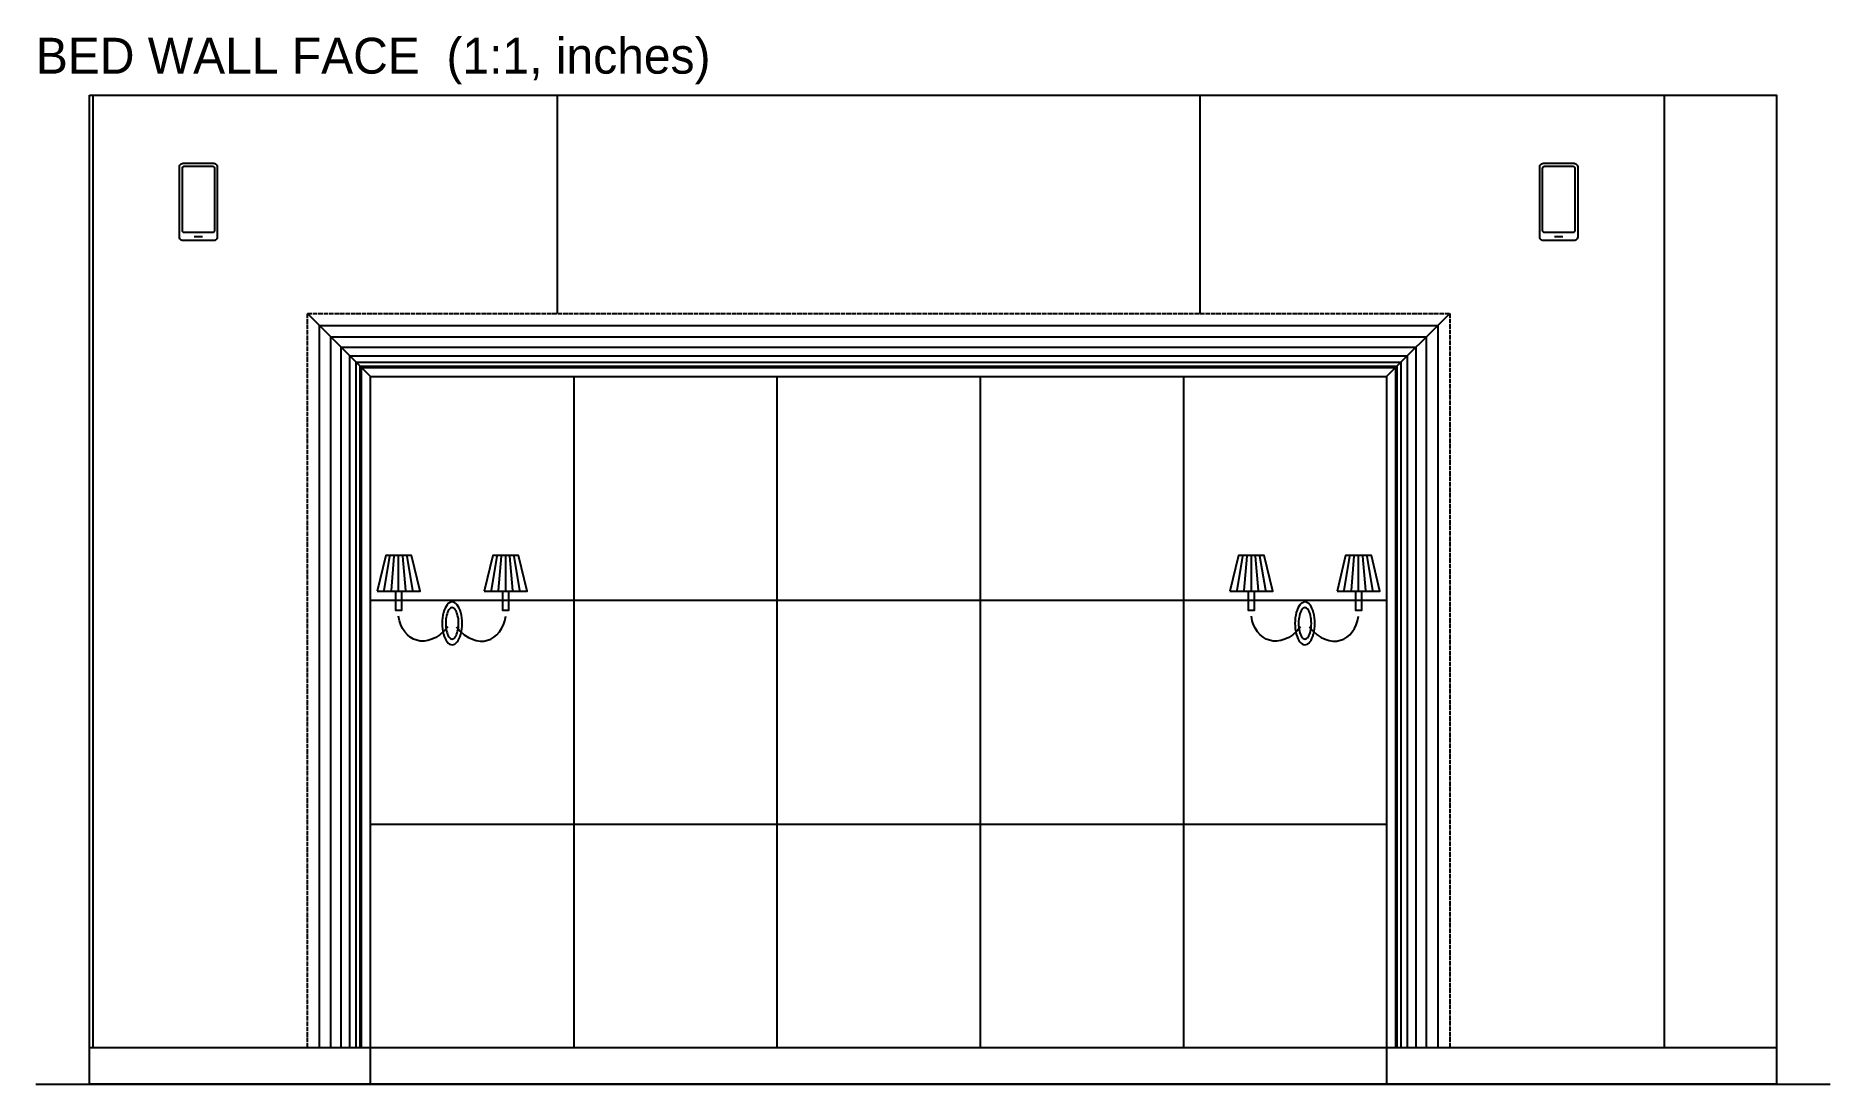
# Model space of a CAD drawing. Header units: inches. Extents: x 0 to 944, y -9 to 116.
# Drawn here: x 227.5 to 425.3, y 0 to 115.5 of the extents above; entities that cross this region are included whole.
import ezdxf

# ---------------------------------------------------------------- set-up
doc = ezdxf.new("R2010")
doc.units = ezdxf.units.IN
doc.header["$MEASUREMENT"] = 0
doc.linetypes.add('DASHED', pattern=[0.6, 0.5, -0.1])
doc.layers.add('Bed wall face', color=7, linetype='Continuous')

msp = doc.modelspace()

# ---------------------------------------------------------------- texts
at = {"layer": 'LABELS'}
msp.add_text('BED WALL FACE  (1:1, inches)', height=3.9559, dxfattribs=at).set_placement((227.46, 111.38))

# ---------------------------------------------------------------- linework, layer by layer
at = {"layer": 'Bed wall face'}
for p, q in [((233.76, 109.02), (233.76, 4.02)), ((284.93, 109.02), (284.93, 84.96)), ((355.79, 109.02), (355.79, 84.96)), ((406.95, 109.02), (406.95, 4.02)), ((244.91, 93.43), (245.85, 93.43)), ((394.87, 93.43), (395.81, 93.43)), ((264.35, 77.99), (257.39, 84.96)), ((376.36, 77.99), (383.33, 84.96)), ((286.76, 77.99), (286.76, 4.02)), ((309.16, 77.99), (309.16, 4.02)), ((331.56, 77.99), (331.56, 4.02)), ((353.96, 77.99), (353.96, 4.02)), ((265.87, 54.41), (266.5, 58.19)), ((266.66, 54.41), (266.97, 58.19)), ((267.44, 54.41), (267.44, 58.19)), ((268.23, 54.41), (267.92, 58.19)), ((269.02, 54.41), (268.39, 58.19)), ((277.68, 54.41), (278.31, 58.19)), ((278.47, 54.41), (278.78, 58.19)), ((279.26, 54.41), (279.26, 58.19)), ((280.04, 54.41), (279.73, 58.19)), ((280.83, 54.41), (280.2, 58.19)), ((359.89, 54.41), (360.52, 58.19)), ((360.67, 54.41), (360.99, 58.19)), ((361.46, 54.41), (361.46, 58.19)), ((362.25, 54.41), (361.93, 58.19)), ((363.04, 54.41), (362.41, 58.19)), ((371.7, 54.41), (372.33, 58.19)), ((372.48, 54.41), (372.8, 58.19)), ((373.27, 54.41), (373.27, 58.19)), ((374.06, 54.41), (373.74, 58.19)), ((374.85, 54.41), (374.22, 58.19)), ((264.35, 53.33), (376.36, 53.33)), ((264.35, 28.67), (376.36, 28.67)), ((227.46, 0), (425.26, 0))]:
    msp.add_line(p, q, dxfattribs=at)
for points in [[(233.37, 109.02), (419.35, 109.02), (419.35, 0), (233.37, 0), (233.37, 109.02)], [(243.29, 93.39), (243.29, 101.1)], [(243.61, 94.09), (243.61, 100.94)], [(243.69, 101.5), (247.07, 101.5)], [(243.84, 101.18), (246.91, 101.18)], [(247.15, 100.94), (247.15, 94.09)], [(247.46, 101.1), (247.46, 93.39)], [(393.25, 93.39), (393.25, 101.1)], [(393.57, 94.09), (393.57, 100.94)], [(393.65, 101.5), (397.03, 101.5)], [(393.8, 101.18), (396.87, 101.18)], [(397.11, 100.94), (397.11, 94.09)], [(397.43, 101.1), (397.43, 93.39)], [(247.07, 92.99), (243.69, 92.99)], [(246.91, 93.86), (243.84, 93.86)], [(397.03, 92.99), (393.65, 92.99)], [(396.87, 93.86), (393.8, 93.86)], [(258.72, 4.02), (258.72, 83.63), (382, 83.63), (382, 4.02)], [(259.98, 4.02), (259.98, 82.36), (380.73, 82.36), (380.73, 4.02)], [(261.12, 4.02), (261.12, 81.23), (379.6, 81.23), (379.6, 4.02)], [(262.06, 4.02), (262.06, 80.28), (378.65, 80.28), (378.65, 4.02)], [(262.78, 4.02), (262.78, 79.57), (377.94, 79.57), (377.94, 4.02)], [(263.22, 4.02), (263.22, 79.13), (377.5, 79.13), (377.5, 4.02)], [(263.37, 4.02), (263.37, 78.98), (377.35, 78.98), (377.35, 4.02)], [(264.35, 77.99), (376.36, 77.99), (376.36, 0), (264.35, 0), (264.35, 77.99)], [(265.08, 54.33), (269.81, 54.33), (268.86, 58.27), (266.03, 58.27), (265.08, 54.33)], [(276.89, 54.33), (281.62, 54.33), (280.67, 58.27), (277.84, 58.27), (276.89, 54.33)], [(359.1, 54.33), (363.82, 54.33), (362.88, 58.27), (360.04, 58.27), (359.1, 54.33)], [(370.91, 54.33), (375.63, 54.33), (374.69, 58.27), (371.85, 58.27), (370.91, 54.33)], [(267.13, 54.33), (267.76, 54.33), (267.76, 52.2), (267.13, 52.2), (267.13, 54.33)], [(278.94, 54.33), (279.57, 54.33), (279.57, 52.2), (278.94, 52.2), (278.94, 54.33)], [(361.15, 54.33), (361.78, 54.33), (361.78, 52.2), (361.15, 52.2), (361.15, 54.33)], [(372.96, 54.33), (373.59, 54.33), (373.59, 52.2), (372.96, 52.2), (372.96, 54.33)], [(233.37, 4.02), (419.35, 4.02), (419.35, 0), (233.37, 0), (233.37, 4.02)]]:
    msp.add_lwpolyline(points, dxfattribs=at)
at = {"layer": 'Bed wall face', "linetype": 'DASHED'}
msp.add_lwpolyline([(257.39, 4.02), (257.39, 84.96), (383.33, 84.96), (383.33, 4.02)], dxfattribs=at)
at = {"layer": 'Bed wall face'}
for points, knots in [([(243.29, 101.1), (243.29, 101.17), (243.31, 101.24), (243.34, 101.3), (243.38, 101.36), (243.43, 101.41), (243.49, 101.44), (243.55, 101.48), (243.62, 101.5), (243.69, 101.5)], [0, 0, 0, 0, 1, 1, 1, 2, 2, 2, 3, 3, 3, 3]), ([(243.61, 100.94), (243.61, 100.99), (243.62, 101.03), (243.64, 101.06), (243.66, 101.1), (243.69, 101.13), (243.72, 101.15), (243.76, 101.17), (243.8, 101.18), (243.84, 101.18)], [0, 0, 0, 0, 1, 1, 1, 2, 2, 2, 3, 3, 3, 3]), ([(246.91, 101.18), (246.95, 101.18), (247, 101.17), (247.03, 101.15), (247.07, 101.13), (247.1, 101.1), (247.12, 101.06), (247.14, 101.03), (247.15, 100.99), (247.15, 100.94)], [0, 0, 0, 0, 1, 1, 1, 2, 2, 2, 3, 3, 3, 3]), ([(247.07, 101.5), (247.14, 101.5), (247.21, 101.48), (247.27, 101.44), (247.33, 101.41), (247.38, 101.36), (247.41, 101.3), (247.45, 101.24), (247.46, 101.17), (247.46, 101.1)], [0, 0, 0, 0, 1, 1, 1, 2, 2, 2, 3, 3, 3, 3]), ([(393.25, 101.1), (393.25, 101.17), (393.27, 101.24), (393.3, 101.3), (393.34, 101.36), (393.39, 101.41), (393.45, 101.44), (393.51, 101.48), (393.58, 101.5), (393.65, 101.5)], [0, 0, 0, 0, 1, 1, 1, 2, 2, 2, 3, 3, 3, 3]), ([(393.57, 100.94), (393.57, 100.99), (393.58, 101.03), (393.6, 101.06), (393.62, 101.1), (393.65, 101.13), (393.69, 101.15), (393.72, 101.17), (393.76, 101.18), (393.8, 101.18)], [0, 0, 0, 0, 1, 1, 1, 2, 2, 2, 3, 3, 3, 3]), ([(396.87, 101.18), (396.92, 101.18), (396.96, 101.17), (396.99, 101.15), (397.03, 101.13), (397.06, 101.1), (397.08, 101.06), (397.1, 101.03), (397.11, 100.99), (397.11, 100.94)], [0, 0, 0, 0, 1, 1, 1, 2, 2, 2, 3, 3, 3, 3]), ([(397.03, 101.5), (397.1, 101.5), (397.17, 101.48), (397.23, 101.44), (397.29, 101.41), (397.34, 101.36), (397.37, 101.3), (397.41, 101.24), (397.43, 101.17), (397.43, 101.1)], [0, 0, 0, 0, 1, 1, 1, 2, 2, 2, 3, 3, 3, 3]), ([(243.69, 92.99), (243.62, 92.99), (243.55, 93.01), (243.49, 93.04), (243.43, 93.08), (243.38, 93.13), (243.34, 93.19), (243.31, 93.25), (243.29, 93.32), (243.29, 93.39)], [0, 0, 0, 0, 1, 1, 1, 2, 2, 2, 3, 3, 3, 3]), ([(243.84, 93.86), (243.8, 93.86), (243.76, 93.87), (243.72, 93.89), (243.69, 93.91), (243.66, 93.94), (243.64, 93.98), (243.62, 94.01), (243.61, 94.05), (243.61, 94.09)], [0, 0, 0, 0, 1, 1, 1, 2, 2, 2, 3, 3, 3, 3]), ([(247.15, 94.09), (247.15, 94.05), (247.14, 94.01), (247.12, 93.98), (247.1, 93.94), (247.07, 93.91), (247.03, 93.89), (247, 93.87), (246.95, 93.86), (246.91, 93.86)], [0, 0, 0, 0, 1, 1, 1, 2, 2, 2, 3, 3, 3, 3]), ([(247.46, 93.39), (247.46, 93.32), (247.45, 93.25), (247.41, 93.19), (247.38, 93.13), (247.33, 93.08), (247.27, 93.04), (247.21, 93.01), (247.14, 92.99), (247.07, 92.99)], [0, 0, 0, 0, 1, 1, 1, 2, 2, 2, 3, 3, 3, 3]), ([(393.65, 92.99), (393.58, 92.99), (393.51, 93.01), (393.45, 93.04), (393.39, 93.08), (393.34, 93.13), (393.3, 93.19), (393.27, 93.25), (393.25, 93.32), (393.25, 93.39)], [0, 0, 0, 0, 1, 1, 1, 2, 2, 2, 3, 3, 3, 3]), ([(393.8, 93.86), (393.76, 93.86), (393.72, 93.87), (393.69, 93.89), (393.65, 93.91), (393.62, 93.94), (393.6, 93.98), (393.58, 94.01), (393.57, 94.05), (393.57, 94.09)], [0, 0, 0, 0, 1, 1, 1, 2, 2, 2, 3, 3, 3, 3]), ([(397.11, 94.09), (397.11, 94.05), (397.1, 94.01), (397.08, 93.98), (397.06, 93.94), (397.03, 93.91), (396.99, 93.89), (396.96, 93.87), (396.92, 93.86), (396.87, 93.86)], [0, 0, 0, 0, 1, 1, 1, 2, 2, 2, 3, 3, 3, 3]), ([(397.43, 93.39), (397.43, 93.32), (397.41, 93.25), (397.37, 93.19), (397.34, 93.13), (397.29, 93.08), (397.23, 93.04), (397.17, 93.01), (397.1, 92.99), (397.03, 92.99)], [0, 0, 0, 0, 1, 1, 1, 2, 2, 2, 3, 3, 3, 3]), ([(274.45, 50.79), (274.45, 50.37), (274.4, 49.97), (274.31, 49.61), (274.21, 49.25), (274.07, 48.95), (273.9, 48.74), (273.73, 48.53), (273.54, 48.43), (273.35, 48.43), (273.16, 48.43), (272.97, 48.53), (272.8, 48.74), (272.63, 48.95), (272.49, 49.25), (272.4, 49.61), (272.3, 49.97), (272.25, 50.37), (272.25, 50.79), (272.25, 51.2), (272.3, 51.61), (272.4, 51.97), (272.49, 52.33), (272.63, 52.63), (272.8, 52.83), (272.97, 53.04), (273.16, 53.15), (273.35, 53.15), (273.54, 53.15), (273.73, 53.04), (273.9, 52.83), (274.07, 52.63), (274.21, 52.33), (274.31, 51.97), (274.4, 51.61), (274.45, 51.2), (274.45, 50.79)], [0, 0, 0, 0, 1, 1, 1, 2, 2, 2, 3, 3, 3, 4, 4, 4, 5, 5, 5, 6, 6, 6, 7, 7, 7, 8, 8, 8, 9, 9, 9, 10, 10, 10, 11, 11, 11, 12, 12, 12, 12]), ([(274.06, 50.79), (274.06, 50.48), (274.03, 50.18), (273.96, 49.92), (273.9, 49.66), (273.81, 49.44), (273.7, 49.29), (273.6, 49.14), (273.47, 49.06), (273.35, 49.06), (273.23, 49.06), (273.1, 49.14), (273, 49.29), (272.89, 49.44), (272.8, 49.66), (272.74, 49.92), (272.67, 50.18), (272.64, 50.48), (272.64, 50.79), (272.64, 51.09), (272.67, 51.39), (272.74, 51.65), (272.8, 51.92), (272.89, 52.14), (273, 52.29), (273.1, 52.44), (273.23, 52.52), (273.35, 52.52), (273.47, 52.52), (273.6, 52.44), (273.7, 52.29), (273.81, 52.14), (273.9, 51.92), (273.96, 51.65), (274.03, 51.39), (274.06, 51.09), (274.06, 50.79)], [0, 0, 0, 0, 1, 1, 1, 2, 2, 2, 3, 3, 3, 4, 4, 4, 5, 5, 5, 6, 6, 6, 7, 7, 7, 8, 8, 8, 9, 9, 9, 10, 10, 10, 11, 11, 11, 12, 12, 12, 12]), ([(368.47, 50.79), (368.47, 50.37), (368.42, 49.97), (368.32, 49.61), (368.22, 49.25), (368.08, 48.95), (367.92, 48.74), (367.75, 48.53), (367.56, 48.43), (367.37, 48.43), (367.17, 48.43), (366.98, 48.53), (366.81, 48.74), (366.65, 48.95), (366.51, 49.25), (366.41, 49.61), (366.31, 49.97), (366.26, 50.37), (366.26, 50.79), (366.26, 51.2), (366.31, 51.61), (366.41, 51.97), (366.51, 52.33), (366.65, 52.63), (366.81, 52.83), (366.98, 53.04), (367.17, 53.15), (367.37, 53.15), (367.56, 53.15), (367.75, 53.04), (367.92, 52.83), (368.08, 52.63), (368.22, 52.33), (368.32, 51.97), (368.42, 51.61), (368.47, 51.2), (368.47, 50.79)], [0, 0, 0, 0, 1, 1, 1, 2, 2, 2, 3, 3, 3, 4, 4, 4, 5, 5, 5, 6, 6, 6, 7, 7, 7, 8, 8, 8, 9, 9, 9, 10, 10, 10, 11, 11, 11, 12, 12, 12, 12]), ([(368.07, 50.79), (368.07, 50.48), (368.04, 50.18), (367.98, 49.92), (367.92, 49.66), (367.83, 49.44), (367.72, 49.29), (367.61, 49.14), (367.49, 49.06), (367.37, 49.06), (367.24, 49.06), (367.12, 49.14), (367.01, 49.29), (366.9, 49.44), (366.81, 49.66), (366.75, 49.92), (366.69, 50.18), (366.66, 50.48), (366.66, 50.79), (366.66, 51.09), (366.69, 51.39), (366.75, 51.65), (366.81, 51.92), (366.9, 52.14), (367.01, 52.29), (367.12, 52.44), (367.24, 52.52), (367.37, 52.52), (367.49, 52.52), (367.61, 52.44), (367.72, 52.29), (367.83, 52.14), (367.92, 51.92), (367.98, 51.65), (368.04, 51.39), (368.07, 51.09), (368.07, 50.79)], [0, 0, 0, 0, 1, 1, 1, 2, 2, 2, 3, 3, 3, 4, 4, 4, 5, 5, 5, 6, 6, 6, 7, 7, 7, 8, 8, 8, 9, 9, 9, 10, 10, 10, 11, 11, 11, 12, 12, 12, 12])]:
    msp.add_open_spline(points, degree=3, knots=knots, dxfattribs=at)
for points in [[(272.88, 50.39), (270.59, 47.64), (267.84, 48.82), (267.44, 51.57)], [(273.82, 50.39), (276.11, 47.64), (278.86, 48.82), (279.26, 51.57)], [(366.89, 50.39), (364.61, 47.64), (361.85, 48.82), (361.46, 51.57)], [(367.84, 50.39), (370.12, 47.64), (372.88, 48.82), (373.27, 51.57)]]:
    msp.add_open_spline(points, degree=3, dxfattribs=at)

msp.set_redraw_order([(e.dxf.handle, doc.entitydb.next_handle()) for e in msp.query("TEXT MTEXT ATTDEF DIMENSION ARC_DIMENSION")])  # texts and dimensions are drawn at this point

doc.saveas('drawing.dxf')
